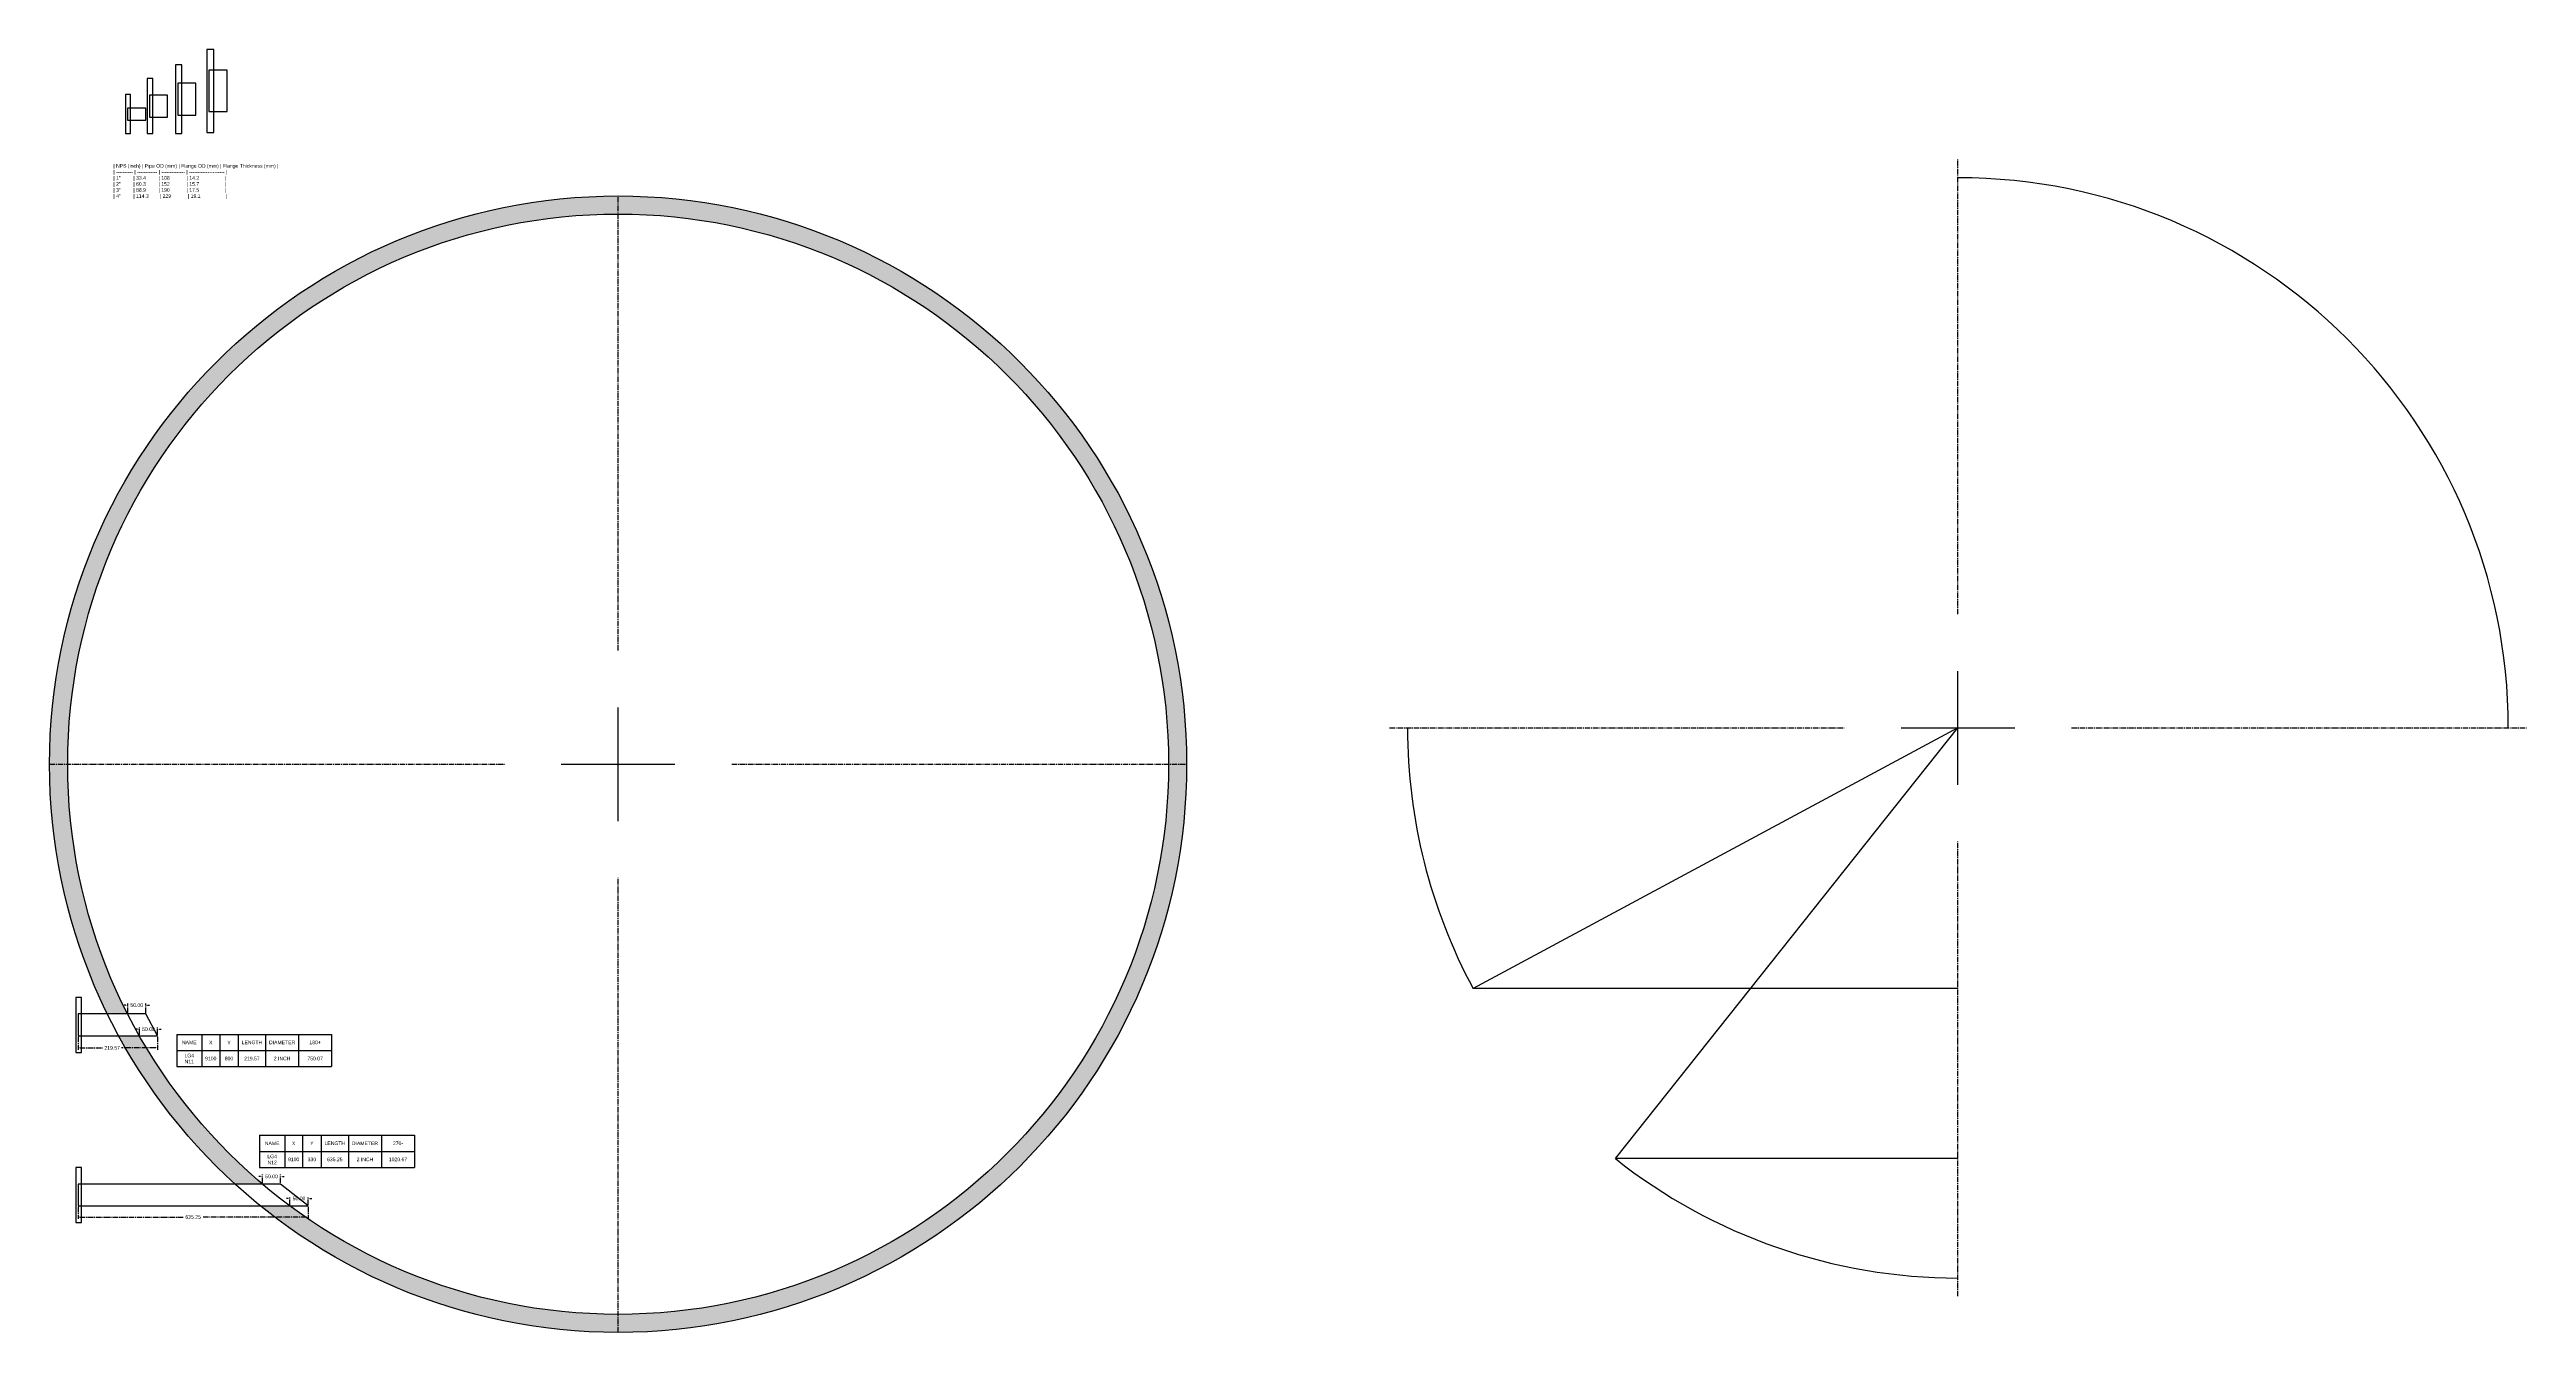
# Model space of a CAD drawing. Header units: millimetres. Extents: x 1251 to 8091, y 18 to 3563.
import ezdxf

# ---------------------------------------------------------------- set-up
doc = ezdxf.new("R2010")
doc.units = ezdxf.units.MM
doc.header["$LTSCALE"] = 20
doc.header["$MEASUREMENT"] = 0
doc.linetypes.add('CENTER2', pattern=[1.125, 0.75, -0.125, 0.125, -0.125])
doc.layers.get('Defpoints').update_dxf_attribs({"color": 10})
doc.styles.get("Standard").update_dxf_attribs({"font": 'arial.ttf', "height": 10})
doc.dimstyles.get("Standard").update_dxf_attribs({"dimtxt": 10, "dimasz": 5, "dimexe": 5, "dimexo": 3, "dimgap": 5, "dimtad": 0, "dimtih": 1, "dimtoh": 1, "dimzin": 0, "dimdsep": 46, "dimtxsty": 'Standard', "dimcen": -0.09, "dimclrd": 7, "dimclre": 7, "dimclrt": 7, "dimadec": 1, "dimazin": 0, "dimtfac": 1, "dimtofl": 0, "dimtmove": 0, "dimatfit": 3, "dimfxl": 1, "dimtolj": 1, "dimtzin": 0, "dimlwd": 25, "dimlwe": 25, "dimarcsym": 0})
pattern_1 = [(0, (0, 0), (0, 8.25), [6, -2.25]), (90, (0, 0), (-8.25, 5e-16), [6, -2.25])]

# ---------------------------------------------------------------- blocks, each defined once
blk = doc.blocks.new('*T1')
at = {"color": 0, "linetype": 'ByBlock', "lineweight": -2, "transparency": 16777216}
for p, q in [((0, 0), (427.9, 0)), ((0, 0), (0, -89)), ((69.4, 0), (69.4, -89)), ((118.9, 0), (118.9, -89)), ((170, 0), (170, -89)), ((245.4, 0), (245.4, -89)), ((336.6, 0), (336.6, -89)), ((427.9, 0), (427.9, -89)), ((0, -44.5), (427.9, -44.5)), ((0, -89), (427.9, -89))]:
    blk.add_line(p, q, dxfattribs=at)
at = {"color": 0, "transparency": 16777216, "char_height": 10, "attachment_point": 5}
for s, insert, width in [('NAME', (34.7, -22.2), 69.266), ('LG4\\PN11', (34.7, -66.7), 69.266), ('9100', (94.1, -66.7), 49.392), ('X', (94.1, -22.2), 49.392), ('800', (144.4, -66.7), 50.945), ('Y', (144.4, -22.2), 50.945), ('LENGTH', (207.7, -22.2), 75.34), ('219.57', (207.7, -66.7), 75.34), ('DIAMETER', (291, -22.2), 91.096), ('2 INCH', (291, -66.7), 91.096), ('750.07', (382.2, -66.7), 91.096), ('180+', (382.2, -22.2), 91.096)]:
    blk.add_mtext(s, dxfattribs=dict(at, insert=insert, width=width))
blk = doc.blocks.new('*T7')
at = {"color": 0, "linetype": 'ByBlock', "lineweight": -2, "transparency": 16777216}
for p, q in [((0, 0), (427.9, 0)), ((0, 0), (0, -89)), ((69.4, 0), (69.4, -89)), ((118.9, 0), (118.9, -89)), ((170, 0), (170, -89)), ((245.4, 0), (245.4, -89)), ((336.6, 0), (336.6, -89)), ((427.9, 0), (427.9, -89)), ((0, -44.5), (427.9, -44.5)), ((0, -89), (427.9, -89))]:
    blk.add_line(p, q, dxfattribs=at)
at = {"color": 0, "transparency": 16777216, "char_height": 10, "attachment_point": 5}
for s, insert, width in [('NAME', (34.7, -22.2), 69.266), ('LG4\\PN12', (34.7, -66.7), 69.266), ('9100', (94.1, -66.7), 49.392), ('X', (94.1, -22.2), 49.392), ('330', (144.4, -66.7), 50.945), ('Y', (144.4, -22.2), 50.945), ('LENGTH', (207.7, -22.2), 75.34), ('635.25', (207.7, -66.7), 75.34), ('DIAMETER', (291, -22.2), 91.096), ('2 INCH', (291, -66.7), 91.096), ('1020.67', (382.2, -66.7), 91.096), ('270-', (382.2, -22.2), 91.096)]:
    blk.add_mtext(s, dxfattribs=dict(at, insert=insert, width=width))
blk = doc.blocks.new('*U10')
at = {"color": 0, "linetype": 'CENTER2', "transparency": 16777216}
for p, q in [((0, 314), (0, 1570.12)), ((-1570.12, 0), (-314, 0)), ((314, 0), (1570.12, 0)), ((0, -1570.12), (0, -314))]:
    blk.add_line(p, q, dxfattribs=at)
at = {"color": 0, "linetype": 'Continuous', "transparency": 16777216}
for p, q in [((0, -157), (0, 157)), ((-157, 0), (157, 0))]:
    blk.add_line(p, q, dxfattribs=at)
blk = doc.blocks.new('*U12')
at = {"color": 0, "linetype": 'CENTER2', "transparency": 16777216}
for p, q in [((0, 314), (0, 1570.12)), ((-1570.12, 0), (-314, 0)), ((314, 0), (1570.12, 0)), ((0, -1570.12), (0, -314))]:
    blk.add_line(p, q, dxfattribs=at)
at = {"color": 0, "linetype": 'Continuous', "transparency": 16777216}
for p, q in [((0, -157), (0, 157)), ((-157, 0), (157, 0))]:
    blk.add_line(p, q, dxfattribs=at)
blk = doc.blocks.new('*D22')
at = {"color": 7, "linetype": 'CENTER2', "lineweight": 25, "transparency": 16777216}
for p, q in [((1834.2, 449.5), (1829.2, 449.5)), ((1839.2, 431.4), (1839.2, 454.5)), ((1889.2, 431.4), (1889.2, 454.5)), ((1894.2, 449.5), (1899.2, 449.5))]:
    blk.add_line(p, q, dxfattribs=at)
at = {"color": 7, "transparency": 16777216}
for points in [[(1834.2, 450.3), (1834.2, 448.6), (1839.2, 449.5)], [(1894.2, 450.3), (1894.2, 448.6), (1889.2, 449.5)]]:
    blk.add_solid(points, dxfattribs=at)
at = {"layer": 'Defpoints', "color": 0, "transparency": 16777216}
for p in [(1839.2, 428.4), (1889.2, 449.5), (1889.2, 428.4)]:
    blk.add_point(p, dxfattribs=at)
at = {"color": 7, "transparency": 16777216, "insert": (1864.2, 449.5), "char_height": 10, "attachment_point": 5}
blk.add_mtext('\\A1;50.00', dxfattribs=at)
blk = doc.blocks.new('*D23')
at = {"color": 7, "linetype": 'CENTER2', "lineweight": 25, "transparency": 16777216}
for p, q in [((1910.2, 388.6), (1905.2, 388.6)), ((1915.2, 371.1), (1915.2, 393.6)), ((1965.2, 371.1), (1965.2, 393.6)), ((1970.2, 388.6), (1975.2, 388.6))]:
    blk.add_line(p, q, dxfattribs=at)
at = {"color": 7, "transparency": 16777216}
for points in [[(1910.2, 389.4), (1910.2, 387.7), (1915.2, 388.6)], [(1970.2, 389.4), (1970.2, 387.7), (1965.2, 388.6)]]:
    blk.add_solid(points, dxfattribs=at)
at = {"layer": 'Defpoints', "color": 0, "transparency": 16777216}
for p in [(1915.2, 368.1), (1965.2, 388.6), (1965.2, 368.1)]:
    blk.add_point(p, dxfattribs=at)
at = {"color": 7, "transparency": 16777216, "insert": (1940.2, 388.6), "char_height": 10, "attachment_point": 5}
blk.add_mtext('\\A1;50.00', dxfattribs=at)
blk = doc.blocks.new('*D24')
at = {"color": 7, "linetype": 'CENTER2', "lineweight": 25, "transparency": 16777216}
for p, q in [((1329.9, 365.1), (1329.9, 332.3)), ((1965.2, 365.1), (1965.2, 332.3)), ((1334.9, 337.3), (1621.7, 337.3)), ((1960.2, 337.3), (1673.4, 337.3))]:
    blk.add_line(p, q, dxfattribs=at)
at = {"color": 7, "transparency": 16777216}
for points in [[(1334.9, 338.2), (1334.9, 336.5), (1329.9, 337.3)], [(1960.2, 338.2), (1960.2, 336.5), (1965.2, 337.3)]]:
    blk.add_solid(points, dxfattribs=at)
at = {"layer": 'Defpoints', "color": 0, "transparency": 16777216}
for p in [(1329.9, 368.1), (1965.2, 368.1), (1965.2, 337.3)]:
    blk.add_point(p, dxfattribs=at)
at = {"color": 7, "transparency": 16777216, "insert": (1647.6, 337.3), "char_height": 10, "attachment_point": 5}
blk.add_mtext('\\A1;635.25', dxfattribs=at)
blk = doc.blocks.new('*D25')
at = {"color": 7, "linetype": 'CENTER2', "lineweight": 25, "transparency": 16777216}
for p, q in [((1494.5, 856.3), (1489.5, 856.3)), ((1499.5, 841), (1499.5, 861.3)), ((1549.5, 841), (1549.5, 861.3)), ((1554.5, 856.3), (1559.5, 856.3))]:
    blk.add_line(p, q, dxfattribs=at)
at = {"color": 7, "transparency": 16777216}
for points in [[(1494.5, 857.1), (1494.5, 855.5), (1499.5, 856.3)], [(1554.5, 857.1), (1554.5, 855.5), (1549.5, 856.3)]]:
    blk.add_solid(points, dxfattribs=at)
at = {"layer": 'Defpoints', "color": 0, "transparency": 16777216}
for p in [(1499.5, 838), (1549.5, 856.3), (1549.5, 838)]:
    blk.add_point(p, dxfattribs=at)
at = {"color": 7, "transparency": 16777216, "insert": (1524.5, 856.3), "char_height": 10, "attachment_point": 5}
blk.add_mtext('\\A1;50.00', dxfattribs=at)
blk = doc.blocks.new('*D26')
at = {"color": 7, "linetype": 'CENTER2', "lineweight": 25, "transparency": 16777216}
for p, q in [((1462, 922.7), (1457, 922.7)), ((1467, 901.3), (1467, 927.7)), ((1517, 901.3), (1517, 927.7)), ((1522, 922.7), (1527, 922.7))]:
    blk.add_line(p, q, dxfattribs=at)
at = {"color": 7, "transparency": 16777216}
for points in [[(1462, 923.5), (1462, 921.9), (1467, 922.7)], [(1522, 923.5), (1522, 921.9), (1517, 922.7)]]:
    blk.add_solid(points, dxfattribs=at)
at = {"layer": 'Defpoints', "color": 0, "transparency": 16777216}
for p in [(1467, 898.3), (1517, 922.7), (1517, 898.3)]:
    blk.add_point(p, dxfattribs=at)
at = {"color": 7, "transparency": 16777216, "insert": (1492, 922.7), "char_height": 10, "attachment_point": 5}
blk.add_mtext('\\A1;50.00', dxfattribs=at)
blk = doc.blocks.new('*D27')
at = {"color": 7, "linetype": 'CENTER2', "lineweight": 25, "transparency": 16777216}
for p, q in [((1329.9, 835), (1329.9, 799.7)), ((1549.5, 835), (1549.5, 799.7)), ((1334.9, 804.7), (1398.2, 804.7)), ((1544.5, 804.7), (1449.9, 804.7))]:
    blk.add_line(p, q, dxfattribs=at)
at = {"color": 7, "transparency": 16777216}
for points in [[(1334.9, 805.6), (1334.9, 803.9), (1329.9, 804.7)], [(1544.5, 805.6), (1544.5, 803.9), (1549.5, 804.7)]]:
    blk.add_solid(points, dxfattribs=at)
at = {"layer": 'Defpoints', "color": 0, "transparency": 16777216}
for p in [(1329.9, 838), (1549.5, 838), (1549.5, 804.7)]:
    blk.add_point(p, dxfattribs=at)
at = {"color": 7, "transparency": 16777216, "insert": (1424.1, 804.7), "char_height": 10, "attachment_point": 5}
blk.add_mtext('\\A1;219.57', dxfattribs=at)

msp = doc.modelspace()

# ---------------------------------------------------------------- hatches: boundary and pattern name
h = msp.add_hatch()
h.set_pattern_fill('ANGLE', color=256, scale=30)
h.set_pattern_definition(pattern_1)
h.paths.add_polyline_path([(1301.349, 1588.45, -1), (4341.349, 1588.45, -0.41421356), (2821.349, 68.45), (2821.349, 18.45, 0.41421356), (4391.349, 1588.45, 1), (1251.349, 1588.45, 0.11427107), (1411.155, 898.339), (1467.042, 898.339, -0.11836635)])
h.paths.add_polyline_path([(1915.178, 368.1), (1833.601, 368.1, 0.17177124), (2821.349, 18.45), (2821.349, 68.45, -0.16105009)], flags=17)
h.paths.add_polyline_path([(1499.5, 838.039), (1442.297, 838.039, 0.08346145), (1763.434, 428.4), (1839.166, 428.4, -0.08820451)], flags=17)
h = msp.add_hatch()
h.set_pattern_fill('ANGLE', color=256, scale=30)
h.set_pattern_definition(pattern_1)
h.paths.add_polyline_path([(4341.349, 1588.45, -1), (1301.349, 1588.45, -1)], flags=16)
edge = h.paths.add_edge_path()
edge.add_arc((2821.349, 1588.45), 1520, 0, 360)

# ---------------------------------------------------------------- linework, layer by layer
for p, q in [((6521.286, 1688.755), (5182.63, 968.755)), ((5575.612, 498.755), (6521.286, 1688.755)), ((6521.286, 968.755), (5182.63, 968.755)), ((6521.286, 498.755), (5575.612, 498.755))]:
    msp.add_line(p, q)
for points in [[(1685.504, 3334.012), (1704.604, 3334.012), (1704.604, 3563.012), (1685.504, 3563.012)], [(1599.318, 3330.957), (1616.818, 3330.957), (1616.818, 3520.957), (1599.318, 3520.957)], [(1691.504, 3391.362), (1741.504, 3391.362), (1741.504, 3505.662), (1691.504, 3505.662)], [(1460.769, 3330.66), (1474.969, 3330.66), (1474.969, 3438.66), (1460.769, 3438.66)], [(1521.203, 3330.66), (1536.903, 3330.66), (1536.903, 3482.66), (1521.203, 3482.66)], [(1527.203, 3376.51), (1577.203, 3376.51), (1577.203, 3436.81), (1527.203, 3436.81)], [(1605.318, 3381.507), (1655.318, 3381.507), (1655.318, 3470.407), (1605.318, 3470.407)], [(1466.769, 3367.96), (1516.769, 3367.96), (1516.769, 3401.36), (1466.769, 3401.36)], [(1323.927, 792.189), (1339.627, 792.189), (1339.627, 944.189), (1323.927, 944.189)], [(1329.927, 838.039), (1549.5, 838.039), (1517.042, 898.339), (1329.927, 898.339)], [(1323.927, 322.25), (1339.627, 322.25), (1339.627, 474.25), (1323.927, 474.25)], [(1329.927, 368.1), (1965.178, 368.1), (1889.166, 428.4), (1329.927, 428.4)]]:
    msp.add_lwpolyline(points, close=True)
for radius in [1570, 1520]:
    msp.add_circle((2821.349, 1588.45), radius)
for start, end in [(0, 90), (180, 208.2737136), (231.5263842, 270)]:
    msp.add_arc((6521.286, 1688.755), 1520, start, end)

# ---------------------------------------------------------------- block references
at = {"linetype": 'CENTER2'}
for name, p in [('*U12', (6521.286, 1688.755)), ('*U10', (2821.349, 1588.45))]:
    msp.add_blockref(name, p, dxfattribs=at)
for name, p in [('*T1', (1602.428, 841.956)), ('*T7', (1831.326, 563.197))]:
    msp.add_blockref(name, p)

# ---------------------------------------------------------------- texts
at = {"insert": (1427.488, 3246.572), "char_height": 10, "width": 476.05252, "attachment_point": 1}
msp.add_mtext('| NPS (inch) | Pipe OD (mm) | Flange OD (mm) | Flange Thickness (mm) |\\P| ---------- | ------------ | -------------- | --------------------- |\\P| 1"         | 33.4         | 108            | 14.2                  |\\P| 2"         | 60.3         | 152            | 15.7                  |\\P| 3"         | 88.9         | 190            | 17.5                  |\\P| 4"         | 114.3        | 229            | 19.1                  |\\P', dxfattribs=at)

# ---------------------------------------------------------------- dimensions: what is measured, and where the dimension line sits
for base, p1, p2, picture, middle in [((1517.042, 922.684), (1467.042, 898.339), (1517.042, 898.339), '*D26', (1492.042, 922.684)), ((1549.5, 804.741), (1329.927, 838.039), (1549.5, 838.039), '*D27', (1424.09, 804.741)), ((1549.5, 856.296), (1499.5, 838.039), (1549.5, 838.039), '*D25', (1524.5, 856.296))]:
    dim = msp.add_linear_dim(base=base, p1=p1, p2=p2, dimstyle='Standard')
    dim.commit()
    dim.dimension.update_dxf_attribs({"geometry": picture, "text_midpoint": middle, "dimtype": 160})
for base, p1, p2, picture, middle in [((1889.166, 449.47), (1839.166, 428.4), (1889.166, 428.4), '*D22', (1864.166, 449.47)), ((1965.178, 337.347), (1329.927, 368.1), (1965.178, 368.1), '*D24', (1647.552, 337.347)), ((1965.178, 388.553), (1915.178, 368.1), (1965.178, 368.1), '*D23', (1940.178, 388.553))]:
    dim = msp.add_linear_dim(base=base, p1=p1, p2=p2, dimstyle='Standard')
    dim.commit()
    dim.dimension.update_dxf_attribs({"geometry": picture, "text_midpoint": middle})

doc.saveas('drawing.dxf')
